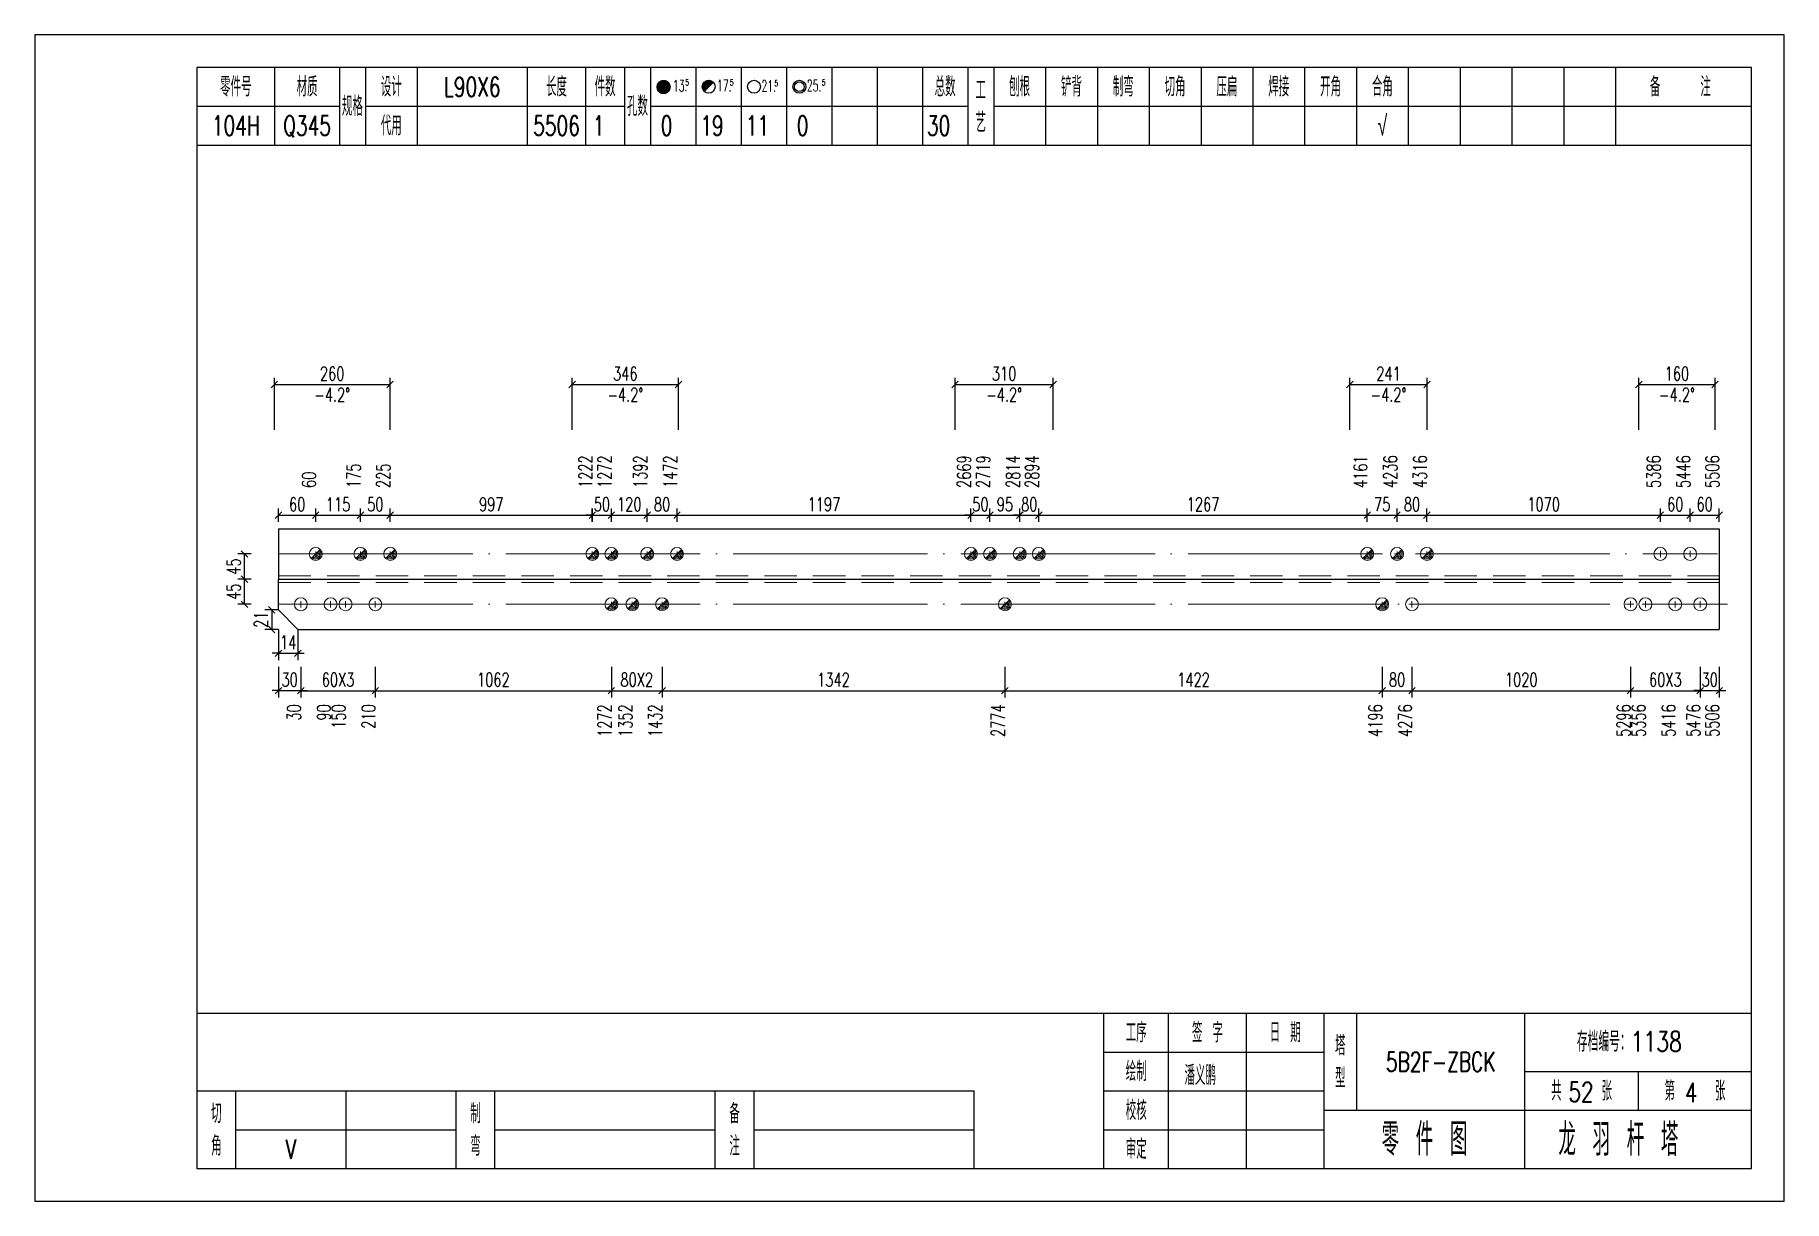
# Model space of a CAD drawing. Header units: millimetres. Extents: x 0 to 30240, y -10896 to -1348.
# Drawn here: x 810 to 1080, y -1527.9 to -1347.9 of the extents above; entities that cross this region are included whole.
import ezdxf
from ezdxf.enums import TextEntityAlignment as Align

# ---------------------------------------------------------------- set-up
doc = ezdxf.new("R2010")
doc.units = ezdxf.units.MM
doc.header["$LTSCALE"] = 20
doc.header["$PDMODE"] = 1
doc.linetypes.add('DASHDOT2X', pattern=[1.75, 1.5, -0.125, 0, -0.125])
doc.linetypes.add('HIDDEN', pattern=[0.375, 0.25, -0.125])
for name, color, linetype, lineweight in [('1', 7, 'Continuous', 25), ('11', 3, 'Continuous', 13), ('2', 1, 'HIDDEN', 13), ('5', 1, 'Continuous', 13), ('7', 2, 'DASHDOT2X', 13)]:
    doc.layers.add(name, color=color, linetype=linetype, lineweight=lineweight)
doc.styles.get("Standard").update_dxf_attribs({"font": 'simplex', "width": 0.7, "bigfont": 'gbhzfs.shx'})
doc.styles.add('SYMBOL_TXT', font='txt.shx', dxfattribs={"width": 0.6})
doc.styles.add('TITLE_TXT', font='simplex.shx', dxfattribs={"width": 0.75, "height": 2.5, "bigfont": 'gbhzfs.shx'})
doc.dimstyles.get("Standard").update_dxf_attribs({"dimtxt": 2.1, "dimasz": 1, "dimexe": 1.05, "dimexo": 0, "dimgap": 0.63, "dimtad": 1, "dimzin": 0, "dimdsep": 46, "dimtxsty": 'standard', "dimblk": 'OBLIQUE', "dimblk1": 'OBLIQUE', "dimblk2": 'OBLIQUE', "dimcen": 0.09, "dimadec": 0, "dimazin": 0, "dimtfac": 1, "dimtdec": 1, "dimtix": 1, "dimtmove": 0, "dimatfit": 3, "dimfxl": 0, "dimtolj": 1, "dimtzin": 0, "dimarcsym": 0})
pattern_1 = [(0, (-3, 0), (0, 0.0125), [])]

msp = doc.modelspace()

# ---------------------------------------------------------------- texts
at = {"style": 'TITLE_TXT', "width": 0.75}
for s, p in [('52', (1046.734, -1512.53)), ('4', (1064.691, -1512.621))]:
    msp.add_text(s, height=3, dxfattribs=at).set_placement(p)
at = {"layer": '1', "width": 0.7}
for s, p in [('L90X6', (877.5, -1355.863)), ('104H', (841, -1361.863)), ('Q345', (852, -1361.863)), ('5506', (890.5, -1361.863)), ('1', (897, -1361.863)), ('0', (907.5, -1361.863)), ('19', (914.5, -1361.863)), ('11', (921.5, -1361.863)), ('0', (928.5, -1361.863)), ('30', (949.5, -1361.863)), ('√', (1018, -1361.863)), ('V', (849.5, -1519.863))]:
    msp.add_text(s, height=3, dxfattribs=at).set_placement(p, align=Align.MIDDLE_CENTER)
for p in [(855.881, -1402.354), (901.132, -1402.354), (959.605, -1402.354), (1018.938, -1402.354), (1063.47, -1402.354)]:
    msp.add_text('-4.2°', height=2.1, dxfattribs=at).set_placement(p, align=Align.TOP_CENTER)
for s, p in [('175', (860.24, -1417.793)), ('225', (864.84, -1417.793)), ('1222', (896.038, -1417.793)), ('1272', (898.978, -1417.793)), ('1392', (904.509, -1417.793)), ('1472', (909.109, -1417.793)), ('2669', (954.484, -1417.793)), ('2719', (957.424, -1417.793)), ('2814', (962.024, -1417.793)), ('2894', (964.964, -1417.793)), ('4161', (1015.668, -1417.793)), ('4236', (1020.268, -1417.793)), ('4316', (1024.868, -1417.793)), ('5386', (1060.921, -1417.793)), ('5446', (1065.517, -1417.793)), ('5506', (1070, -1417.793)), ('60', (853.34, -1417.793))]:
    msp.add_text(s, height=2.1, rotation=90, dxfattribs=at).set_placement(p)
for s, p in [('30', (851.04, -1451.183)), ('90', (855.64, -1451.183)), ('150', (857.94, -1451.183)), ('210', (862.54, -1451.183)), ('1272', (898.978, -1451.183)), ('1352', (902.209, -1451.183)), ('1432', (906.809, -1451.183)), ('2774', (959.724, -1451.183)), ('4196', (1017.968, -1451.183)), ('4276', (1022.568, -1451.183)), ('5296', (1056.316, -1451.183)), ('5356', (1058.621, -1451.183)), ('5416', (1063.221, -1451.183)), ('5476', (1067.074, -1451.183)), ('5506', (1070, -1451.183))]:
    msp.add_text(s, height=2.1, rotation=90, dxfattribs=at).set_placement(p, align=Align.RIGHT)
at = {"layer": '1', "insert": (1027, -1506.363), "char_height": 3, "width": 26, "attachment_point": 5}
msp.add_mtext('5B2F-ZBCK', dxfattribs=at)

# ---------------------------------------------------------------- blocks, each defined once
blk = doc.blocks.new('M12_HOLE')
h = blk.add_hatch()
h.set_pattern_fill('LINE', scale=0.1, style=0)
h.set_pattern_definition(pattern_1)
h.paths.add_polyline_path([(-5, 0, 1), (-1, 0, 1)])
at = {"color": 7}
blk.add_circle((-3, 0), 2, dxfattribs=at)
at = {"color": 7, "attachment_point": 1, "style": 'SYMBOL_TXT'}
for s, insert, char_height, width in [('13\\f??|b0|i0|c0|p54;.', (-0.12, 2.11), 3.5, 5.7075), ('5', (3.74, 2.26), 1.8, 2.9309)]:
    blk.add_mtext(s, dxfattribs=dict(at, insert=insert, char_height=char_height, width=width))
blk = doc.blocks.new('M16_HOLE')
h = blk.add_hatch()
h.set_pattern_fill('LINE', scale=0.1, style=0)
h.set_pattern_definition(pattern_1)
h.paths.add_polyline_path([(-1.59, 1.41, 0.668179), (-5, 0, 0.198912), (-4.41, -1.41)])
at = {"color": 7}
blk.add_circle((-3, 0), 2, dxfattribs=at)
at = {"color": 7, "attachment_point": 1, "style": 'SYMBOL_TXT'}
for s, insert, char_height, width in [('17.', (-0.44, 2.13), 3.5, 6.3164), ('5', (3.56, 2.25), 1.8, 1.822)]:
    blk.add_mtext(s, dxfattribs=dict(at, insert=insert, char_height=char_height, width=width))
blk = doc.blocks.new('M20_HOLE')
at = {"color": 7}
blk.add_circle((-3, 0), 2, dxfattribs=at)
at = {"color": 7, "attachment_point": 1, "style": 'SYMBOL_TXT'}
for s, insert, char_height, width in [('21.', (-0.69, 2.01), 3.5, 6.0735), ('5', (3.32, 2.01), 1.8, 1.4576)]:
    blk.add_mtext(s, dxfattribs=dict(at, insert=insert, char_height=char_height, width=width))
blk = doc.blocks.new('M24_HOLE')
at = {"color": 7}
for radius in [2, 1.5]:
    blk.add_circle((-3, 0), radius, dxfattribs=at)
at = {"color": 7, "attachment_point": 1, "style": 'SYMBOL_TXT'}
for s, insert, char_height, width in [('25.', (-0.69, 2.13), 3.5, 2.4294), ('5', (3.93, 2.25), 1.8, 1.9435)]:
    blk.add_mtext(s, dxfattribs=dict(at, insert=insert, char_height=char_height, width=width))
blk = doc.blocks.new('JgCard')
for p, q in [((270, 180), (0, 180)), ((0, 180), (0, 0)), ((270, 0), (270, 180)), ((265, 175), (25, 175)), ((25, 175), (25, 5)), ((37, 175), (37, 163)), ((47, 175), (47, 163)), ((51, 175), (51, 163)), ((59, 175), (59, 163)), ((76, 175), (76, 163)), ((85, 175), (85, 163)), ((91, 175), (91, 163)), ((95, 175), (95, 163)), ((102, 175), (102, 163)), ((109, 175), (109, 163)), ((116, 175), (116, 163)), ((123, 175), (123, 163)), ((130, 175), (130, 163)), ((137, 175), (137, 163)), ((144, 175), (144, 163)), ((148, 175), (148, 163)), ((156, 175), (156, 163)), ((164, 175), (164, 163)), ((172, 175), (172, 163)), ((180, 175), (180, 163)), ((188, 175), (188, 163)), ((196, 175), (196, 163)), ((204, 175), (204, 163)), ((212, 175), (212, 163)), ((220, 175), (220, 163)), ((228, 175), (228, 163)), ((236, 175), (236, 163)), ((244, 175), (244, 163)), ((265, 5), (265, 175)), ((25, 169), (47, 169)), ((51, 169), (91, 169)), ((95, 169), (144, 169)), ((148, 169), (265, 169)), ((25, 163), (265, 163)), ((25, 29), (265, 29)), ((165, 5), (165, 29)), ((175, 5), (175, 29)), ((187, 5), (187, 29)), ((199, 5), (199, 29)), ((204, 29), (204, 14)), ((230, 5), (230, 29)), ((165, 23), (199, 23)), ((230, 20), (265, 20)), ((247.5, 20), (247.5, 14)), ((25, 17), (145, 17)), ((31, 5), (31, 17)), ((48, 17), (48, 5)), ((65, 5), (65, 17)), ((71, 5), (71, 17)), ((105, 5), (105, 17)), ((111, 5), (111, 17)), ((145, 5), (145, 17)), ((165, 17), (199, 17)), ((199, 14), (265, 14)), ((31, 11), (65, 11)), ((71, 11), (105, 11)), ((111, 11), (145, 11)), ((165, 11), (199, 11)), ((25, 5), (265, 5)), ((0, 0), (270, 0))]:
    blk.add_line(p, q)
blk.add_lwpolyline([(96.03, 171.99, -1), (98.03, 171.99, -1)], format="xyb", close=True)
blk.add_point((145, 96))
at = {"xscale": 0.5, "yscale": 0.5, "zscale": 0.5}
for name, p in [('M12_HOLE', (98.53, 171.99)), ('M16_HOLE', (105.5, 172)), ('M20_HOLE', (112.5, 172)), ('M24_HOLE', (119.5, 172))]:
    blk.add_blockref(name, p, dxfattribs=at)
at = {"style": 'TITLE_TXT', "width": 0.75}
for s, height, p in [('存档编号：1138', 3.076, (238.02, 23.07)), ('潘义鹏', 3, (177.45, 17.91)), ('龙 羽 杆 塔', 5, (235.17, 6.97))]:
    blk.add_text(s, height=height, dxfattribs=at).set_placement(p)
at = {"attachment_point": 5, "style": 'TITLE_TXT'}
for s, insert, char_height, width in [('零件号', (31, 172), 3, 15), ('材质', (42, 172), 3, 8), ('设计', (55, 172), 3, 8), ('长度', (80.5, 172), 3, 8), ('件数', (88, 172), 3, 6), ('总数', (140.5, 172), 3, 7), ('工\\P艺', (146, 169), 3, 4), ('刨根', (152, 172), 3, 8), ('铲背', (160, 172), 3, 8), ('制弯', (168, 172), 3, 8), ('切角', (176, 172), 3, 8), ('压扁', (184, 172), 3, 8), ('焊接', (192, 172), 3, 8), ('开角', (200, 172), 3, 8), ('合角', (208, 172), 3, 8), ('备    注', (254, 172), 3, 22), ('规格', (49, 169), 3, 4), ('孔数', (93, 169), 3, 4), ('代用', (55, 166), 3, 8), ('工序', (170, 26), 3, 10), ('签 字', (181, 26), 3, 12), ('日 期', (193, 26), 3, 12), ('塔\\P型', (201.5, 21.5), 3, 5), ('绘制', (170, 20), 3, 10), ('共    张', (238.75, 17), 3, 17.5), ('第    张', (256.25, 17), 3, 17.5), ('切\\P角', (28, 11), 3, 6), ('制\\P弯', (68, 11), 3, 6), ('备\\P注', (108, 11), 3, 6), ('校核', (170, 14), 3, 10), ('零 件 图', (214.5, 9.5), 5, 31), ('审定', (170, 8), 3, 10)]:
    blk.add_mtext(s, dxfattribs=dict(at, insert=insert, char_height=char_height, width=width))
blk = doc.blocks.new('M20')
for p, q in [((-0.5, 0), (0.5, 0)), ((0, -0.5), (0, 0.5))]:
    blk.add_line(p, q)
blk.add_circle((0, 0), 1)
blk = doc.blocks.new('M16')
for p, q in [((-0.71, -0.71), (0.71, 0.71)), ((-0.4, 0), (0.4, 0)), ((0, 0.4), (0, -0.4))]:
    blk.add_line(p, q)
blk.add_circle((0, 0), 1)
for radius in [0.8, 0.6, 0.4, 0.2]:
    blk.add_arc((0, 0), radius, 225, 45)
blk = doc.blocks.new('_Oblique')
at = {"color": 0, "linetype": 'ByBlock', "lineweight": -2}
blk.add_line((-0.5, -0.5), (0.5, 0.5), dxfattribs=at)
blk = doc.blocks.new('*D138')
at = {"layer": '11', "color": 0, "lineweight": -2}
for p, q in [((847.6, -1445.41), (847.6, -1450.13)), ((851.04, -1445.41), (851.04, -1450.13)), ((847.6, -1449.08), (846.6, -1449.08)), ((847.6, -1449.08), (851.04, -1449.08)), ((851.04, -1449.08), (852.04, -1449.08))]:
    blk.add_line(p, q, dxfattribs=at)
at = {"layer": 'Defpoints', "color": 0}
for p in [(847.6, -1445.41), (851.04, -1445.41), (851.04, -1449.08)]:
    blk.add_point(p, dxfattribs=at)
at = {"layer": '11', "color": 0, "lineweight": -2}
blk.add_blockref('_Oblique', (847.6, -1449.08), dxfattribs=at)
at = {"layer": '11', "color": 0, "lineweight": -2, "rotation": 180}
blk.add_blockref('_Oblique', (851.04, -1449.08), dxfattribs=at)
at = {"layer": '11', "color": 0, "insert": (849.32, -1447.4), "char_height": 2.1, "attachment_point": 5}
blk.add_mtext('\\A1;30', dxfattribs=at)
blk = doc.blocks.new('*D147')
at = {"layer": '11', "color": 0, "lineweight": -2}
for p, q in [((1067.06, -1445.41), (1067.06, -1450.13)), ((1070, -1445.41), (1070, -1450.13)), ((1067.06, -1449.08), (1066.06, -1449.08)), ((1067.06, -1449.08), (1070, -1449.08)), ((1070, -1449.08), (1071, -1449.08))]:
    blk.add_line(p, q, dxfattribs=at)
at = {"layer": 'Defpoints', "color": 0}
for p in [(1067.06, -1445.41), (1070, -1445.41), (1070, -1449.08)]:
    blk.add_point(p, dxfattribs=at)
at = {"layer": '11', "color": 0, "lineweight": -2}
blk.add_blockref('_Oblique', (1067.06, -1449.08), dxfattribs=at)
at = {"layer": '11', "color": 0, "lineweight": -2, "rotation": 180}
blk.add_blockref('_Oblique', (1070, -1449.08), dxfattribs=at)
at = {"layer": '11', "color": 0, "insert": (1068.53, -1447.4), "char_height": 2.1, "attachment_point": 5}
blk.add_mtext('\\A1;30', dxfattribs=at)
blk = doc.blocks.new('*D152')
at = {"layer": '11', "color": 0, "lineweight": -2}
for p, q in [((896.04, -1421.99), (895.04, -1421.99)), ((896.04, -1423.04), (896.04, -1420.94)), ((896.04, -1421.99), (898.98, -1421.99)), ((898.98, -1423.04), (898.98, -1420.94)), ((898.98, -1421.99), (899.98, -1421.99))]:
    blk.add_line(p, q, dxfattribs=at)
at = {"layer": 'Defpoints', "color": 0}
for p in [(898.98, -1421.99), (896.04, -1423.04), (898.98, -1423.04)]:
    blk.add_point(p, dxfattribs=at)
at = {"layer": '11', "color": 0, "lineweight": -2}
blk.add_blockref('_Oblique', (896.04, -1421.99), dxfattribs=at)
at = {"layer": '11', "color": 0, "lineweight": -2, "rotation": 180}
blk.add_blockref('_Oblique', (898.98, -1421.99), dxfattribs=at)
at = {"layer": '11', "color": 0, "insert": (897.51, -1420.31), "char_height": 2.1, "attachment_point": 5}
blk.add_mtext('\\A1;50', dxfattribs=at)
blk = doc.blocks.new('*D156')
at = {"layer": '11', "color": 0, "lineweight": -2}
for p, q in [((954.48, -1421.99), (953.48, -1421.99)), ((954.48, -1423.04), (954.48, -1420.94)), ((954.48, -1421.99), (957.42, -1421.99)), ((957.42, -1423.04), (957.42, -1420.94)), ((957.42, -1421.99), (958.42, -1421.99))]:
    blk.add_line(p, q, dxfattribs=at)
at = {"layer": 'Defpoints', "color": 0}
for p in [(957.42, -1421.99), (954.48, -1423.04), (957.42, -1423.04)]:
    blk.add_point(p, dxfattribs=at)
at = {"layer": '11', "color": 0, "lineweight": -2}
blk.add_blockref('_Oblique', (954.48, -1421.99), dxfattribs=at)
at = {"layer": '11', "color": 0, "lineweight": -2, "rotation": 180}
blk.add_blockref('_Oblique', (957.42, -1421.99), dxfattribs=at)
at = {"layer": '11', "color": 0, "insert": (955.95, -1420.31), "char_height": 2.1, "attachment_point": 5}
blk.add_mtext('\\A1;50', dxfattribs=at)
blk = doc.blocks.new('*D158')
at = {"layer": '11', "color": 0, "lineweight": -2}
for p, q in [((962.02, -1421.99), (961.02, -1421.99)), ((962.02, -1423.04), (962.02, -1420.94)), ((962.02, -1421.99), (964.96, -1421.99)), ((964.96, -1423.04), (964.96, -1420.94)), ((964.96, -1421.99), (965.96, -1421.99))]:
    blk.add_line(p, q, dxfattribs=at)
at = {"layer": 'Defpoints', "color": 0}
for p in [(964.96, -1421.99), (962.02, -1423.04), (964.96, -1423.04)]:
    blk.add_point(p, dxfattribs=at)
at = {"layer": '11', "color": 0, "lineweight": -2}
blk.add_blockref('_Oblique', (962.02, -1421.99), dxfattribs=at)
at = {"layer": '11', "color": 0, "lineweight": -2, "rotation": 180}
blk.add_blockref('_Oblique', (964.96, -1421.99), dxfattribs=at)
at = {"layer": '11', "color": 0, "insert": (963.49, -1420.31), "char_height": 2.1, "attachment_point": 5}
blk.add_mtext('\\A1;80', dxfattribs=at)
blk = doc.blocks.new('*D165')
at = {"layer": '11', "color": 0, "lineweight": -2}
for p, q in [((847.6, -1436.61), (845.5, -1436.61)), ((846.55, -1436.61), (846.55, -1439.63)), ((847.6, -1439.63), (845.5, -1439.63))]:
    blk.add_line(p, q, dxfattribs=at)
at = {"layer": 'Defpoints', "color": 0}
for p in [(847.6, -1436.61), (846.55, -1439.63), (847.6, -1439.63)]:
    blk.add_point(p, dxfattribs=at)
at = {"layer": '11', "color": 0, "lineweight": -2}
for p, rotation in [((846.55, -1436.61), 90), ((846.55, -1439.63), 270)]:
    blk.add_blockref('_Oblique', p, dxfattribs=dict(at, rotation=rotation))
at = {"layer": '11', "color": 0, "insert": (844.87, -1438.12), "char_height": 2.1, "attachment_point": 5, "rotation": 90}
blk.add_mtext('\\A1;21', dxfattribs=at)
blk = doc.blocks.new('*D166')
at = {"layer": '11', "color": 0, "lineweight": -2}
for p, q in [((847.6, -1439.63), (847.6, -1444.36)), ((850.58, -1439.63), (850.58, -1444.36)), ((847.6, -1443.31), (846.6, -1443.31)), ((847.6, -1443.31), (850.58, -1443.31)), ((850.58, -1443.31), (851.58, -1443.31))]:
    blk.add_line(p, q, dxfattribs=at)
at = {"layer": 'Defpoints', "color": 0}
for p in [(847.6, -1439.63), (850.58, -1439.63), (850.58, -1443.31)]:
    blk.add_point(p, dxfattribs=at)
at = {"layer": '11', "color": 0, "lineweight": -2}
blk.add_blockref('_Oblique', (847.6, -1443.31), dxfattribs=at)
at = {"layer": '11', "color": 0, "lineweight": -2, "rotation": 180}
blk.add_blockref('_Oblique', (850.58, -1443.31), dxfattribs=at)
at = {"layer": '11', "color": 0, "insert": (849.09, -1441.63), "char_height": 2.1, "attachment_point": 5}
blk.add_mtext('\\A1;14', dxfattribs=at)

# ---------------------------------------------------------------- dimensions: what is measured, and where the dimension line sits
at = {"layer": '1'}
for base, p1, p2, text in [((864.809, -1401.829), (846.954, -1408.829), (864.809, -1408.829), '260'), ((909.341, -1401.829), (892.923, -1408.829), (909.341, -1408.829), '346'), ((967.186, -1401.829), (952.025, -1408.829), (967.186, -1408.829), '310'), ((1024.901, -1401.829), (1012.975, -1408.829), (1024.901, -1408.829), '241'), ((1069.354, -1401.829), (1057.586, -1408.829), (1069.354, -1408.829), '160')]:
    msp.add_linear_dim(base=base, p1=p1, p2=p2, text=text, dimstyle='standard', dxfattribs=at).render()
for base, p1, p2 in [((842.35, -1427.978), (843.35, -1431.863), (843.35, -1427.978)), ((842.35, -1431.863), (843.35, -1435.748), (843.35, -1431.863))]:
    msp.add_linear_dim(base=base, p1=p1, p2=p2, angle=90, text='45', dimstyle='standard', dxfattribs=at).render()
at = {"layer": '11'}
for base, p1, p2, text in [((853.34, -1421.993), (847.6, -1423.043), (853.34, -1423.043), '60'), ((860.24, -1421.993), (853.34, -1423.043), (860.24, -1423.043), '115'), ((864.84, -1421.993), (860.24, -1423.043), (864.84, -1423.043), '50'), ((896.038, -1421.993), (864.84, -1423.043), (896.038, -1423.043), '997'), ((904.509, -1421.993), (898.978, -1423.043), (904.509, -1423.043), '120'), ((909.109, -1421.993), (904.509, -1423.043), (909.109, -1423.043), '80'), ((954.484, -1421.993), (909.109, -1423.043), (954.484, -1423.043), '1197'), ((962.024, -1421.993), (957.424, -1423.043), (962.024, -1423.043), '95'), ((1015.668, -1421.993), (964.964, -1423.043), (1015.668, -1423.043), '1267'), ((1020.268, -1421.993), (1015.668, -1423.043), (1020.268, -1423.043), '75'), ((1024.868, -1421.993), (1020.268, -1423.043), (1024.868, -1423.043), '80'), ((1060.91, -1421.993), (1024.868, -1423.043), (1060.91, -1423.043), '1070'), ((1065.51, -1421.993), (1060.91, -1423.043), (1065.51, -1423.043), '60'), ((1070, -1421.993), (1065.51, -1423.043), (1070, -1423.043), '60'), ((862.54, -1449.083), (851.04, -1445.408), (862.54, -1445.408), '60X3'), ((898.978, -1449.083), (862.54, -1445.408), (898.978, -1445.408), '1062'), ((906.809, -1449.083), (898.978, -1445.408), (906.809, -1445.408), '80X2'), ((959.724, -1449.083), (906.809, -1445.408), (959.724, -1445.408), '1342'), ((1017.968, -1449.083), (959.724, -1445.408), (1017.968, -1445.408), '1422'), ((1022.568, -1449.083), (1017.968, -1445.408), (1022.568, -1445.408), '80'), ((1056.31, -1449.083), (1022.568, -1445.408), (1056.31, -1445.408), '1020'), ((1067.06, -1449.083), (1056.31, -1445.408), (1067.06, -1445.408), '60X3')]:
    msp.add_linear_dim(base=base, p1=p1, p2=p2, text=text, dimstyle='standard', dxfattribs=at).render()
for base, p1, p2, text, picture, middle in [((898.978, -1421.993), (896.038, -1423.043), (898.978, -1423.043), '50', '*D152', (897.508, -1420.313)), ((957.424, -1421.993), (954.484, -1423.043), (957.424, -1423.043), '50', '*D156', (955.954, -1420.313)), ((964.964, -1421.993), (962.024, -1423.043), (964.964, -1423.043), '80', '*D158', (963.494, -1420.313)), ((850.581, -1443.308), (847.6, -1439.633), (850.581, -1439.633), '14', '*D166', (849.091, -1441.628)), ((851.04, -1449.083), (847.6, -1445.408), (851.04, -1445.408), '30', '*D138', (849.32, -1447.403)), ((1070, -1449.083), (1067.06, -1445.408), (1070, -1445.408), '30', '*D147', (1068.53, -1447.403))]:
    dim = msp.add_linear_dim(base=base, p1=p1, p2=p2, text=text, dimstyle='standard', dxfattribs=at)
    dim.commit()
    dim.dimension.update_dxf_attribs({"geometry": picture, "text_midpoint": middle})
dim = msp.add_linear_dim(base=(846.55, -1439.633), p1=(847.6, -1436.611), p2=(847.6, -1439.633), angle=90, text='21', dimstyle='standard', dxfattribs=at)
dim.commit()
dim.dimension.update_dxf_attribs({"geometry": '*D165', "text_midpoint": (844.87, -1438.122)})

# ---------------------------------------------------------------- linework, layer by layer
at = {"layer": '1'}
for p, q in [((847.6, -1424.093), (847.6, -1431.863)), ((847.6, -1424.093), (1070, -1424.093)), ((1070, -1424.093), (1070, -1439.633)), ((847.6, -1436.611), (847.6, -1431.863)), ((847.6, -1431.863), (1070, -1431.863)), ((850.581, -1439.633), (847.6, -1436.611)), ((850.581, -1439.633), (1070, -1439.633))]:
    msp.add_line(p, q, dxfattribs=at)
at = {"layer": '2'}
for p, q in [((847.6, -1431.345), (1070, -1431.345)), ((847.6, -1432.381), (1070, -1432.381))]:
    msp.add_line(p, q, dxfattribs=at)
at = {"layer": '7'}
for p, q in [((847.6, -1427.978), (1069.71, -1427.978)), ((847.6, -1435.748), (1071.26, -1435.748))]:
    msp.add_line(p, q, dxfattribs=at)

# ---------------------------------------------------------------- block references
at = {"layer": '1'}
msp.add_blockref('JgCard', (810, -1527.863), dxfattribs=at)
at = {"layer": '5'}
for name, p in [('M16', (853.34, -1427.978)), ('M16', (860.24, -1427.978)), ('M16', (864.84, -1427.978)), ('M16', (896.038, -1427.978)), ('M16', (898.978, -1427.978)), ('M16', (904.509, -1427.978)), ('M16', (909.109, -1427.978)), ('M16', (954.484, -1427.978)), ('M16', (957.424, -1427.978)), ('M16', (962.024, -1427.978)), ('M16', (964.964, -1427.978)), ('M16', (1015.668, -1427.978)), ('M16', (1020.268, -1427.978)), ('M16', (1024.868, -1427.978)), ('M20', (1060.91, -1427.978)), ('M20', (1065.51, -1427.978)), ('M20', (851.04, -1435.748)), ('M20', (855.64, -1435.748)), ('M20', (857.94, -1435.748)), ('M20', (862.54, -1435.748)), ('M16', (898.978, -1435.748)), ('M16', (902.209, -1435.748)), ('M16', (906.809, -1435.748)), ('M16', (959.724, -1435.748)), ('M16', (1017.968, -1435.748)), ('M20', (1022.568, -1435.748)), ('M20', (1056.31, -1435.748)), ('M20', (1058.61, -1435.748)), ('M20', (1063.21, -1435.748)), ('M20', (1067.06, -1435.748))]:
    msp.add_blockref(name, p, dxfattribs=at)

msp.set_redraw_order([(e.dxf.handle, doc.entitydb.next_handle()) for e in msp.query("TEXT MTEXT ATTDEF DIMENSION ARC_DIMENSION")])  # texts and dimensions are drawn at this point

doc.saveas('drawing.dxf')
